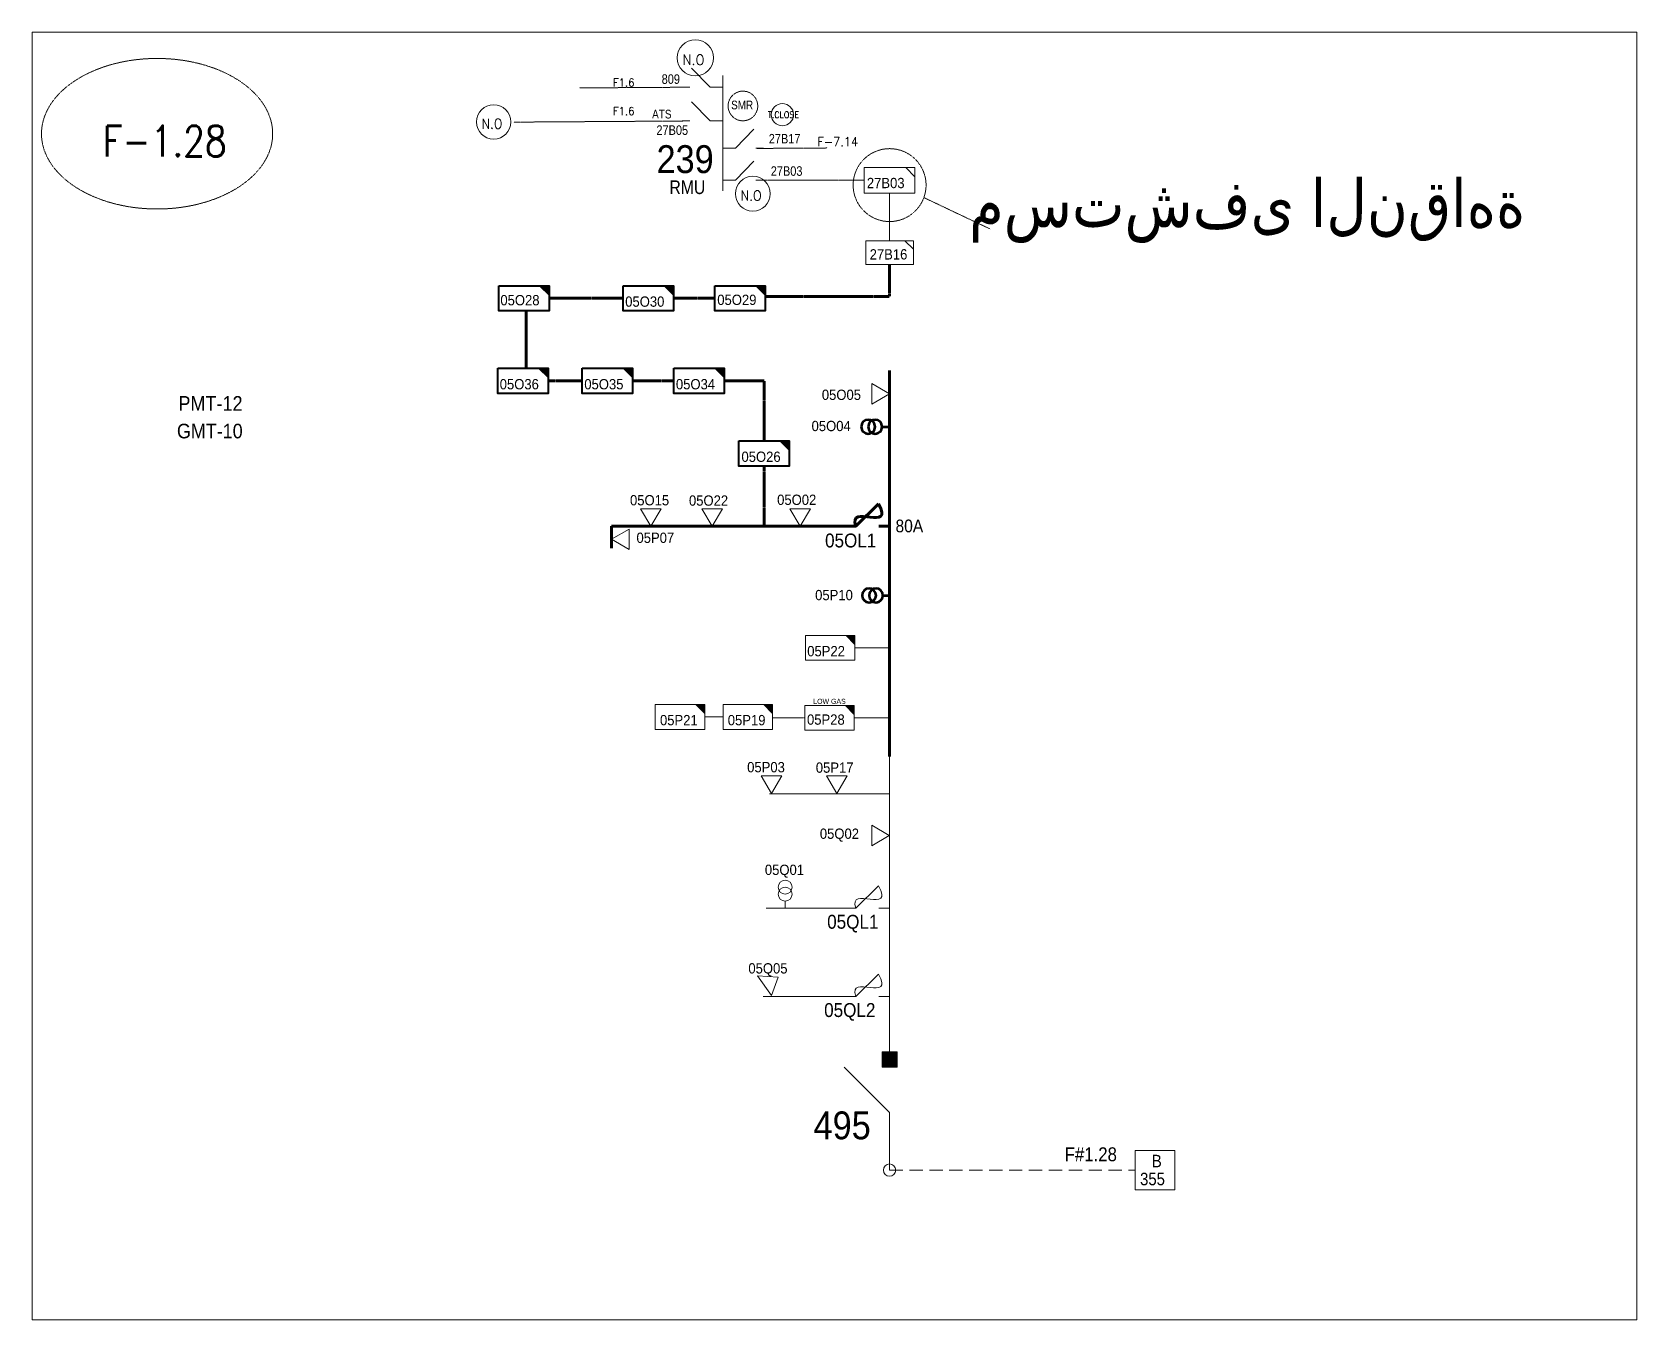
# Model space of a CAD drawing. Header units: metres. Extents: x 65984 to 144644, y -19036 to 23726.
# Drawn here: x 115264 to 116704, y -5427 to -4272 of the extents above; entities that cross this region are included whole.
import ezdxf
from ezdxf.enums import TextEntityAlignment as Align

# ---------------------------------------------------------------- set-up
doc = ezdxf.new("R2010")
doc.units = ezdxf.units.M
doc.header["$MEASUREMENT"] = 0
doc.linetypes.add('DGN Style 3', pattern=[0.013877, 0, -0.013877])
doc.linetypes.add('HIDDEN2', pattern=[2381.25, 1587.5, -793.75])
doc.layers.get('0').update_dxf_attribs({"color": 95, "lineweight": 40})
for name, color, linetype, lineweight in [('ABS', 7, 'Continuous', 40), ('ABS NUMBER', 112, 'Continuous', 30), ('d_eos', 111, 'Continuous', 40), ('d_eos no', 121, 'Continuous', 40), ('d_fco', 5, 'Continuous', 40), ('d_fco text', 95, 'Continuous', 40), ('d_oh branch', 94, 'Continuous', 40), ('d_switch', 95, 'Continuous', 40), ('d_tf', 1, 'Continuous', 40), ('d_tf no', 6, 'Continuous', 40), ('d_tf_200', 1, 'Continuous', 40), ('d_ug cable', 95, 'Continuous', 40), ('d_unit sub', 7, 'Continuous', 40), ('fedr no', 95, 'Continuous', 40), ('GRID STATION 01', 7, 'Continuous', 40), ('Level 37', 7, 'Continuous', 0), ('O H MAIN FEEDER', 4, 'Continuous', 100), ('SW N O', 114, 'Continuous', 30)]:
    doc.layers.add(name, color=color, linetype=linetype, lineweight=lineweight)
doc.styles.add('NASKHF', font='naskhf.shx', dxfattribs={"height": 8})
doc.styles.add('Style-Arial', font='arial.ttf')
doc.styles.add('Style-ENGINEERING', font='ENGINEERING.shx')
doc.styles.add('Style-msdefault', font='msdefault.shx')
doc.styles.add('Style-STANDARD', font='STANDARD.shx')

msp = doc.modelspace()

# ---------------------------------------------------------------- texts
at = {"layer": 'ABS NUMBER', "color": 7, "lineweight": 13, "style": 'Style-Arial', "width": 0.88}
msp.add_text('495', height=25, dxfattribs=at).set_placement((115965.1, -5240.3), align=Align.TOP_LEFT)
at = {"layer": 'd_eos no', "color": 2, "linetype": 'Continuous', "lineweight": 13, "style": 'Style-Arial', "width": 0.88}
msp.add_text('239', height=25, dxfattribs=at).set_placement((115875.5, -4373.4), align=Align.TOP_RIGHT)
msp.add_text('مستشفى النقاهة ', height=43.196, dxfattribs=at).set_placement((116104.7, -4403.5), align=Align.TOP_LEFT)
at = {"layer": 'd_eos no', "color": 7, "linetype": 'Continuous', "lineweight": 13, "style": 'Style-Arial', "width": 0.88}
msp.add_text('PMT-12', height=13.18, dxfattribs=at).set_placement((115395.2, -4598.5), align=Align.TOP_LEFT)
at = {"layer": 'd_eos no', "color": 7, "linetype": 'Continuous', "lineweight": 13, "insert": (115393.9, -4623.3), "char_height": 13.088, "attachment_point": 1, "style": 'NASKHF'}
msp.add_mtext('\\fArial|b0|i0|c178178|p39;\\H1x;\\W0.88;GMT-10\\P', dxfattribs=at)
at = {"layer": 'd_fco text', "color": 7, "linetype": 'Continuous', "lineweight": 80, "style": 'Style-msdefault', "width": 0.916667}
msp.add_text('05OL1', height=12.49, dxfattribs=at).set_placement((115975.4, -4721.8), align=Align.TOP_LEFT)
at = {"layer": 'd_fco text', "color": 7, "linetype": 'Continuous', "lineweight": 80, "ltscale": 0.997883, "style": 'Style-msdefault', "width": 0.916667}
msp.add_text('80A', height=11.4, dxfattribs=at).set_placement((116038.6, -4709.3), align=Align.TOP_LEFT)
at = {"layer": 'd_fco text', "color": 114, "linetype": 'Continuous', "lineweight": 13, "style": 'Style-msdefault', "width": 0.916667}
for s, p in [('05QL1', (115977.3, -5063.9)), ('05QL2', (115974.6, -5143.1))]:
    msp.add_text(s, height=12.49, dxfattribs=at).set_placement(p, align=Align.TOP_LEFT)
at = {"layer": 'd_switch', "color": 154, "linetype": 'Continuous', "lineweight": 13, "style": 'Style-ENGINEERING', "width": 0.857143}
for s, p in [('809', (115845.2, -4309.8)), ('27B05', (115852.5, -4355.6))]:
    msp.add_text(s, height=8.57, dxfattribs=at).set_placement(p, align=Align.TOP_RIGHT)
at = {"layer": 'd_switch', "color": 160, "linetype": 'Continuous', "lineweight": 13, "style": 'Style-ENGINEERING', "width": 0.857143}
for s, p in [('27B17', (115953.3, -4363.3)), ('27B03', (115955.1, -4392.3))]:
    msp.add_text(s, height=8.57, dxfattribs=at).set_placement(p, align=Align.TOP_RIGHT)
at = {"layer": 'd_tf no', "color": 114, "linetype": 'Continuous', "lineweight": 13, "style": 'Style-msdefault', "width": 0.945946}
for s, p in [('27B03', (116012.9, -4402.7)), ('27B16', (116015.4, -4466.7)), ('05P22', (115959.4, -4822.7)), ('05P21', (115827.3, -4884.6)), ('05P19', (115888.1, -4884.6)), ('05P28', (115959.2, -4884.1)), ('05P03', (115905.5, -4926.8)), ('05P17', (115967.1, -4927.2)), ('05Q02', (115970.7, -4986.5)), ('05Q01', (115921.4, -5018.9)), ('05Q05', (115906.6, -5107.3))]:
    msp.add_text(s, height=9.25, dxfattribs=at).set_placement(p, align=Align.TOP_LEFT)
at = {"layer": 'd_tf no', "color": 114, "linetype": 'Continuous', "lineweight": 40, "style": 'Style-msdefault', "width": 0.945946}
for s, p in [('05O28', (115684.1, -4507.8)), ('05O30', (115796.1, -4509.1)), ('05O29', (115878.7, -4507.5)), ('05O36', (115683.5, -4583.2)), ('05O35', (115759.4, -4583.2)), ('05O34', (115841.6, -4583.2)), ('05O05', (115972.5, -4592.7)), ('05O04', (115963.3, -4620.7)), ('05O26', (115900.4, -4648.3)), ('05O15', (115800.4, -4687.3)), ('05O22', (115853.3, -4687.6)), ('05O02', (115932.4, -4686.9)), ('05P07', (115806.2, -4721)), ('05P10', (115966.5, -4772.4))]:
    msp.add_text(s, height=9.25, dxfattribs=at).set_placement(p, align=Align.TOP_LEFT)
at = {"layer": 'd_tf no', "color": 2, "linetype": 'Continuous', "lineweight": 40, "ltscale": 1.20854, "style": 'Style-msdefault', "width": 0.945946}
msp.add_text('LOW GAS', height=4.54, dxfattribs=at).set_placement((115964.8, -4870.1), align=Align.TOP_LEFT)
at = {"layer": 'fedr no', "color": 6, "linetype": 'Continuous', "lineweight": 13, "style": 'Style-STANDARD', "width": 0.909091}
msp.add_text('F-1.28', height=27.44, dxfattribs=at).set_placement((115383, -4369.7), align=Align.MIDDLE_CENTER)
at = {"layer": 'fedr no', "color": 2, "linetype": 'Continuous', "lineweight": 40, "attachment_point": 5, "style": 'Style-STANDARD'}
for s, insert, char_height in [('F1.6', (115794.8, -4317.2), 7.26), ('F1.6', (115794.8, -4342.8), 7.26), ('F-7.14', (115986.8, -4370.3), 8.18)]:
    msp.add_mtext(s, dxfattribs=dict(at, insert=insert, char_height=char_height))
at = {"layer": 'GRID STATION 01', "color": 114, "linetype": 'Continuous', "lineweight": 13, "style": 'Style-msdefault', "width": 0.9}
msp.add_text('F#1.28', height=12.5, dxfattribs=at).set_placement((116190.4, -5272.5), align=Align.TOP_LEFT)
at = {"layer": 'GRID STATION 01', "color": 114, "linetype": 'Continuous', "lineweight": 13, "style": 'Style-msdefault', "width": 0.888889}
for s, height, p in [('B', 11.2, (116268.6, -5279.2)), ('355', 11.25, (116258, -5295.3))]:
    msp.add_text(s, height=height, rotation=360, dxfattribs=at).set_placement(p, align=Align.TOP_LEFT)
at = {"layer": 'Level 37', "color": 1, "linetype": 'Continuous', "lineweight": 13, "ltscale": 1.5552, "style": 'Style-msdefault', "width": 0.86}
msp.add_text('SMR', height=7.74, rotation=359.9996, dxfattribs=at).set_placement((115910.9, -4341.2), align=Align.RIGHT)
at = {"layer": 'Level 37', "color": 7, "linetype": 'Continuous', "lineweight": 100, "style": 'Style-msdefault', "width": 0.86}
msp.add_text('ATS', height=7.82, rotation=0.0004, dxfattribs=at).set_placement((115837.7, -4341.6), align=Align.TOP_RIGHT)
at = {"layer": 'Level 37', "color": 2, "linetype": 'Continuous', "lineweight": 13, "style": 'Style-msdefault', "width": 0.86}
msp.add_text('RMU', height=12.25, rotation=359.9996, dxfattribs=at).set_placement((115835.8, -4405), align=Align.TOP_LEFT)

# ---------------------------------------------------------------- blocks, each defined once
blk = doc.blocks.new('ABS2_1_1')
at = {"color": 0, "linetype": 'ByBlock', "lineweight": -2, "ltscale": 500}
for q in [(-29900, 43500), (0, 0)]:
    blk.add_line((0, 13600), q, dxfattribs=at)
at = {"color": 0, "linetype": 'ByBlock', "lineweight": -2, "ltscale": 500, "flags": 128}
for points in [[(5000, 43600), (-5000, 43600), (-5000, 53600), (5000, 53600)], [(3791, 49653), (3791, 49653), (3791, 49653)]]:
    blk.add_lwpolyline(points, close=True, dxfattribs=at)
at = {"color": 0, "linetype": 'ByBlock', "lineweight": -2, "ltscale": 500}
for points in [[(5000, 43600), (-5000, 43600), (5000, 53600), (-5000, 53600)], [(3791, 49653), (3791, 49653), (3791, 49653)]]:
    blk.add_solid(points, dxfattribs=at)
blk = doc.blocks.new('TFU_103')
at = {"layer": 'd_tf_200', "color": 114, "linetype": 'Continuous', "lineweight": 13}
blk.add_line((0, 10), (0, 0), dxfattribs=at)
for centre in [(0, 30), (0, 20)]:
    blk.add_circle(centre, 10, dxfattribs=at)
blk = doc.blocks.new('*U1387')
at = {"layer": 'd_fco', "color": 114, "linetype": 'Continuous', "lineweight": 13}
blk.add_line((-4.6, 4.21), (-10.13, 4.21), dxfattribs=at)
at = {"layer": 'd_fco', "color": 114, "linetype": 'Continuous', "lineweight": 13, "flags": 128}
blk.add_lwpolyline([(13.02, 4.21), (7.07, 4.21), (-4.4, -7.26)], dxfattribs=at)
at = {"layer": 'd_fco', "color": 114, "linetype": 'Continuous', "lineweight": 13}
blk.add_open_spline([(-4.4, -7.26), (-13, 7.69), (11.58, -7.67), (7.07, 4.21)], degree=3, dxfattribs=at)
blk = doc.blocks.new('TF_8')
at = {"color": 0, "linetype": 'ByBlock', "lineweight": -2}
blk.add_line((6.3, 4.95), (9.9, 1.35), dxfattribs=at)
blk.add_3dface([(-10.1, 4.95), (9.9, 4.95), (9.9, -5.05), (-10.1, -5.05)], dxfattribs=at)
blk = doc.blocks.new('exist.us-1000kva')
at = {"color": 0, "linetype": 'ByBlock', "lineweight": -2, "flags": 128}
blk.add_lwpolyline([(40, 12.9), (32.8, 20), (40, 20)], close=True, dxfattribs=at)
at = {"color": 0, "linetype": 'ByBlock', "lineweight": -2, "extrusion": (0, 0, -1)}
blk.add_solid([(-40, 12.9), (-32.8, 20), (-40, 20)], dxfattribs=at)
at = {"color": 0, "linetype": 'ByBlock', "lineweight": -2, "xscale": 2, "yscale": 2}
blk.add_blockref('TF_8', (20.2, 10.1), dxfattribs=at)
blk = doc.blocks.new('TFU_28')
at = {"layer": 'd_tf_200', "color": 114, "linetype": 'Continuous', "lineweight": 53}
blk.add_line((0, 10), (0, 0), dxfattribs=at)
for centre in [(0, 30), (0, 20)]:
    blk.add_circle(centre, 10, dxfattribs=at)
blk = doc.blocks.new('*U679')
at = {"layer": 'd_fco', "color": 7, "linetype": 'Continuous', "lineweight": 100}
blk.add_line((-4.6, 4.21), (-10.13, 4.21), dxfattribs=at)
at = {"layer": 'd_fco', "color": 7, "linetype": 'Continuous', "lineweight": 100, "extrusion": (0, 0, -1), "flags": 128}
blk.add_lwpolyline([(-13.02, 4.21), (-7.07, 4.21), (4.4, -7.26)], dxfattribs=at)
at = {"layer": 'd_fco', "color": 7, "linetype": 'Continuous', "lineweight": 100}
blk.add_open_spline([(-4.4, -7.26), (-13, 7.69), (11.58, -7.67), (7.07, 4.21)], degree=3, dxfattribs=at)
blk = doc.blocks.new('TRA1_1350')
at = {"layer": 'd_tf', "color": 114, "linetype": 'Continuous', "lineweight": 13, "ltscale": 0.000706988, "extrusion": (0, 0, -1), "flags": 128}
blk.add_lwpolyline([(-2.6, -18.3), (0, 0), (16.8, -15.6)], close=True, dxfattribs=at)
blk = doc.blocks.new('TRA1_1349')
at = {"layer": 'd_tf', "color": 114, "linetype": 'Continuous', "lineweight": 13, "ltscale": 0.000706988, "xscale": 1.000058990446989, "yscale": 1.000057653411843, "zscale": 1.000058990446989, "rotation": 180.0000870332719}
blk.add_blockref('TRA1_1350', (0, 0), dxfattribs=at)
blk = doc.blocks.new('TRA1_1352')
at = {"layer": 'd_tf', "color": 114, "linetype": 'Continuous', "lineweight": 13, "ltscale": 0.000708137, "flags": 128}
blk.add_lwpolyline([(10, -17), (0, 0), (-10, -17)], close=True, dxfattribs=at)
blk = doc.blocks.new('TRA1_1351')
at = {"layer": 'd_tf', "color": 114, "linetype": 'Continuous', "lineweight": 13, "ltscale": 0.000708137, "xscale": 1.000046566207834, "yscale": 1.000046566207834, "zscale": 1.000046566207834, "rotation": 180}
blk.add_blockref('TRA1_1352', (0, 0), dxfattribs=at)
blk = doc.blocks.new('TRA1_1354')
at = {"layer": 'd_tf', "color": 114, "linetype": 'Continuous', "lineweight": 13, "ltscale": 0.000708426, "flags": 128}
blk.add_lwpolyline([(10.1, -17), (0.1, 0), (-9.9, -17)], close=True, dxfattribs=at)
blk = doc.blocks.new('TRA1_1353')
at = {"layer": 'd_tf', "color": 114, "linetype": 'Continuous', "lineweight": 13, "ltscale": 0.000708426, "xscale": 1.000046566207833, "yscale": 1.000046566207833, "zscale": 1.000046566207833, "rotation": 180}
blk.add_blockref('TRA1_1354', (0, 0), dxfattribs=at)
blk = doc.blocks.new('TRA1_1356')
at = {"layer": 'd_tf', "color": 114, "linetype": 'Continuous', "lineweight": 0, "ltscale": 0.000708426, "flags": 128}
blk.add_lwpolyline([(10.1, -17), (0.1, 0), (-9.9, -17)], close=True, dxfattribs=at)
blk = doc.blocks.new('TRA1_1355')
at = {"layer": 'd_tf', "color": 114, "linetype": 'Continuous', "lineweight": 0, "ltscale": 0.000708426, "xscale": 1.000046566207833, "yscale": 1.000046566207833, "zscale": 1.000046566207833, "rotation": 180}
blk.add_blockref('TRA1_1356', (0, 0), dxfattribs=at)
blk = doc.blocks.new('*U3585')
at = {"layer": 'SW N O', "color": 3, "lineweight": 13, "extrusion": (0, 0, -1)}
blk.add_circle((0, 0), 16.8, dxfattribs=at)
at = {"layer": 'SW N O', "color": 3, "lineweight": 13, "extrusion": (0, 0, -1), "insert": (1.7, -1.8), "char_height": 9.6, "attachment_point": 5, "text_direction": (-1, 0, 0), "line_spacing_factor": 0.6, "style": 'Style-STANDARD'}
blk.add_mtext('N.O', dxfattribs=at)
blk = doc.blocks.new('*U1431')
at = {"layer": 'SW N O', "color": 1, "lineweight": 13}
blk.add_circle((0, 0), 16.8, dxfattribs=at)
at = {"layer": 'SW N O', "color": 1, "lineweight": 13, "style": 'Style-STANDARD'}
blk.add_text('T.CLOSE', height=9.6, dxfattribs=at).set_placement((1.7, -0.2), align=Align.MIDDLE_CENTER)

# ---------------------------------------------------------------- linework, layer by layer
at = {"layer": 'd_eos', "color": 7, "linetype": 'Continuous', "lineweight": 13, "ltscale": 1.563936}
for p, q in [((115872.2, -4321.4), (115855.6, -4304.3)), ((115883.6, -4310.9), (115883.6, -4414.4)), ((115854, -4321.4), (115847.1, -4321.4)), ((115883.6, -4321.4), (115872.2, -4321.4)), ((115872.2, -4351.6), (115855.6, -4334.5)), ((115854, -4351.6), (115847.1, -4351.6)), ((115883.6, -4351.6), (115872.2, -4351.6)), ((115895, -4376.2), (115911.6, -4359.1)), ((115883.6, -4376.2), (115895, -4376.2)), ((115913.2, -4376.2), (115920.2, -4376.2)), ((115895, -4404.9), (115911.6, -4387.8)), ((115883.6, -4404.9), (115895, -4404.9)), ((115913.2, -4404.9), (115920.2, -4404.9))]:
    msp.add_line(p, q, dxfattribs=at)
at = {"layer": 'd_oh branch', "color": 114, "linetype": 'Continuous', "lineweight": 100}
for q in [(115996.1, -4715.2), (115783.9, -4735)]:
    msp.add_line((115783.9, -4715.2), q, dxfattribs=at)
at = {"layer": 'd_oh branch', "color": 114, "linetype": 'Continuous', "lineweight": 13}
for p, q in [((116033.3, -4955.2), (115925.5, -4955.2)), ((116000.3, -5057.9), (115922.5, -5057.9)), ((115994.3, -5137.1), (115919.9, -5137.1))]:
    msp.add_line(p, q, dxfattribs=at)
at = {"layer": 'd_ug cable', "color": 1, "linetype": 'DGN Style 3', "lineweight": 13}
for p, q in [((115755.1, -4322), (115848.4, -4321.4)), ((115696.2, -4352.7), (115847.7, -4351.7)), ((115914.4, -4376.3), (115977.2, -4375.9))]:
    msp.add_line(p, q, dxfattribs=at)
at = {"layer": 'd_ug cable', "color": 253, "linetype": 'DGN Style 3', "lineweight": 13}
msp.add_line((116033.3, -4459.2), (116033.3, -4416.3), dxfattribs=at)
at = {"layer": 'd_ug cable', "color": 6, "linetype": 'DGN Style 3', "lineweight": 13}
msp.add_line((116064, -4420.4), (116123.5, -4448.6), dxfattribs=at)
at = {"layer": 'd_ug cable', "color": 114, "linetype": 'DGN Style 3', "lineweight": 100}
for p, q in [((116033.3, -4509.1), (116033.3, -4480.5)), ((115707.1, -4573), (115707.1, -4522)), ((115920.7, -4638.7), (115920.7, -4584.8)), ((115920.7, -4715.2), (115920.7, -4661.4))]:
    msp.add_line(p, q, dxfattribs=at)
at = {"layer": 'd_ug cable', "color": 114, "linetype": 'DGN Style 3', "lineweight": 13}
for p, q in [((116033.3, -4824.4), (116002.2, -4824.4)), ((115867.5, -4886.4), (115883.9, -4886.4)), ((115957.2, -4887.1), (115928.8, -4887.1)), ((116033.3, -4887.1), (116002.2, -4887.1))]:
    msp.add_line(p, q, dxfattribs=at)
at = {"layer": 'd_ug cable', "color": 114, "linetype": 'DGN Style 3', "lineweight": 13, "flags": 128}
msp.add_lwpolyline([(116010.5, -4404.9), (115920.2, -4404.9)], dxfattribs=at)
at = {"layer": 'd_ug cable', "color": 114, "linetype": 'DGN Style 3', "lineweight": 100, "flags": 128}
for points in [[(115727.7, -4510.7), (115794.3, -4510.7)], [(115839.4, -4510.7), (115876.5, -4510.7)], [(115921.7, -4509.1), (116033.3, -4509.1)], [(115726.8, -4584.8), (115757.5, -4584.8)], [(115802.7, -4584.8), (115839.8, -4584.8)], [(115885, -4584.8), (115920.7, -4584.8)]]:
    msp.add_lwpolyline(points, dxfattribs=at)
at = {"layer": 'd_ug cable', "color": 114, "linetype": 'HIDDEN2', "lineweight": 13, "ltscale": 0.0075}
msp.add_lwpolyline([(116033.3, -5292.9), (116253.6, -5292.9)], dxfattribs=at)
at = {"layer": 'd_ug cable', "color": 2, "linetype": 'DGN Style 3', "lineweight": 13}
msp.add_circle((115901.7, -4338.2), 13.3, dxfattribs=at)
at = {"layer": 'd_ug cable', "color": 6, "linetype": 'DGN Style 3', "lineweight": 13}
msp.add_circle((116033.3, -4409.2), 32.7, dxfattribs=at)
at = {"layer": 'fedr no', "color": 82, "linetype": 'DGN Style 3', "lineweight": 13, "true_color": 0x1dc70e}
msp.add_ellipse((115376.1, -4363.1), major_axis=(103.7, 0), ratio=0.651175, dxfattribs=at)
at = {"layer": 'GRID STATION 01', "color": 114, "lineweight": 13, "ltscale": 0.379284, "flags": 128}
msp.add_lwpolyline([(116289.1, -5310.6), (116289.1, -5275.2), (116253.6, -5275.2), (116253.6, -5310.6)], close=True, dxfattribs=at)
at = {"layer": 'O H MAIN FEEDER', "color": 114, "lineweight": 211, "ltscale": 1.220764}
msp.add_line((116033.3, -4921.9), (116033.3, -4575.6), dxfattribs=at)
at = {"layer": 'O H MAIN FEEDER', "color": 114, "lineweight": 13, "ltscale": 1.220764}
for p, q in [((116033.3, -5172.1), (116033.3, -4799.1)), ((116033.3, -5176.7), (116033.3, -5140.6)), ((116033.3, -5186.9), (116033.3, -5176.7)), ((116033.3, -5259.9), (116033.3, -5292.9))]:
    msp.add_line(p, q, dxfattribs=at)
at = {"layer": 'O H MAIN FEEDER', "color": 140, "linetype": 'Continuous', "lineweight": 13, "flags": 128}
msp.add_lwpolyline([(115264, -4271.9), (116703.8, -4271.9), (116703.8, -5427.3), (115264, -5427.3)], close=True, dxfattribs=at)
at = {"layer": 'O H MAIN FEEDER', "color": 114, "lineweight": 13, "ltscale": 1.220764}
msp.add_circle((116033.3, -5292.9), 5.51, dxfattribs=at)

# ---------------------------------------------------------------- block references
at = {"layer": 'ABS', "color": 7, "linetype": 'Continuous', "lineweight": 13, "ltscale": 2.032207, "xscale": 0.001361580620100147, "yscale": 0.001361580620100147, "zscale": 0.0009016821427305923, "rotation": 359.9999999999998}
msp.add_blockref('ABS2_1_1', (116033.3, -5259.9), dxfattribs=at)
at = {"layer": 'd_fco', "color": 7, "linetype": 'Continuous', "lineweight": 100, "xscale": 1.75, "yscale": 1.75, "zscale": 1.75, "rotation": 180.0000000006001}
msp.add_blockref('*U679', (116015.5, -4707.8), dxfattribs=at)
at = {"layer": 'd_fco', "color": 114, "linetype": 'Continuous', "lineweight": 13, "xscale": 1.75, "yscale": 1.75, "zscale": 1.75, "rotation": 180.0000000006001}
for p in [(116015.5, -5050.5), (116015.5, -5129.7)]:
    msp.add_blockref('*U1387', p, dxfattribs=at)
at = {"layer": 'd_tf', "color": 114, "linetype": 'Continuous', "lineweight": 0, "ltscale": 0.000708426, "extrusion": (0, 0, -1), "xscale": 0.9249999999999999, "yscale": 0.9249999999999999, "zscale": 0.9249999999999999, "rotation": 269.9999999999999}
msp.add_blockref('TRA1_1355', (-116033.1, -4596.6), dxfattribs=at)
at = {"layer": 'd_tf', "color": 114, "linetype": 'Continuous', "lineweight": 0, "ltscale": 0.000708426, "xscale": 0.925, "yscale": 0.925, "zscale": 0.925}
for p, rotation in [((115819.3, -4715.3), 359.9999999999999), ((115874.2, -4715.3), 359.9999999999999), ((115953.1, -4715.3), 359.9999999999999), ((115783.9, -4727.1), 269.9999999999999)]:
    msp.add_blockref('TRA1_1355', p, dxfattribs=dict(at, rotation=rotation))
at = {"layer": 'd_tf', "color": 114, "linetype": 'Continuous', "lineweight": 13, "ltscale": 0.000708426, "xscale": 0.925, "yscale": 0.925, "zscale": 0.925}
for p in [(115927.4, -4955), (115986.1, -4955)]:
    msp.add_blockref('TRA1_1353', p, dxfattribs=at)
at = {"layer": 'd_tf', "color": 114, "linetype": 'Continuous', "lineweight": 13, "ltscale": 0.000708137, "xscale": 0.925, "yscale": 0.925, "zscale": 0.925, "rotation": 89.99999999999997}
msp.add_blockref('TRA1_1351', (116033, -4992.7), dxfattribs=at)
at = {"layer": 'd_tf', "color": 114, "linetype": 'Continuous', "lineweight": 13, "ltscale": 0.000706988, "extrusion": (0, 0, -1), "xscale": 0.9553966986219624, "yscale": 0.952464109576562, "zscale": 0.9553966986219624, "rotation": 11.91247690360062}
msp.add_blockref('TRA1_1349', (-115927.3, -5136.4), dxfattribs=at)
at = {"layer": 'd_tf_200', "color": 114, "linetype": 'Continuous', "lineweight": 53, "extrusion": (0, 0, -1), "xscale": 0.625, "yscale": 0.625, "zscale": 0.625}
for p, rotation in [((-116032.8, -4626), 269.9999999999998), ((-116033.6, -4777.3), 269.9999999999999)]:
    msp.add_blockref('TFU_28', p, dxfattribs=dict(at, rotation=rotation))
at = {"layer": 'd_tf_200', "color": 114, "linetype": 'Continuous', "lineweight": 13, "xscale": 0.625, "yscale": 0.625, "zscale": 0.625, "rotation": 359.9999999999997}
msp.add_blockref('TFU_103', (115939.6, -5057.9), dxfattribs=at)
at = {"layer": 'd_unit sub', "color": 114, "linetype": 'Continuous', "lineweight": 13, "zscale": 1.066905666641428, "rotation": 359.9999999999999}
for name, p, xscale, yscale in [('TF_8', (116033.5, -4404.8), 2.277917898346576, 2.277917898346576), ('TF_8', (116033.5, -4469.7), 2.133811333282856, 2.133811333282856), ('exist.us-1000kva', (115957.8, -4835.5), 1.110222947595627, 1.110222947595627), ('exist.us-1000kva', (115823.1, -4897.5), 1.110222947595627, 1.110222947595627), ('exist.us-1000kva', (115883.9, -4897.5), 1.110222947595627, 1.110222947595627), ('exist.us-1000kva', (115957.2, -4898.3), 1.110222947595627, 1.110222947595627)]:
    msp.add_blockref(name, p, dxfattribs=dict(at, xscale=xscale, yscale=yscale))
at = {"layer": 'd_unit sub', "color": 114, "linetype": 'Continuous', "lineweight": 40, "xscale": 1.128430576595865, "yscale": 1.128430576595865, "zscale": 1.066905666641428, "rotation": 359.9999999999999}
for p in [(115682.6, -4522), (115794.3, -4522), (115876.5, -4522), (115681.7, -4596.1), (115757.5, -4596.1), (115839.8, -4596.1), (115898.1, -4661.3)]:
    msp.add_blockref('exist.us-1000kva', p, dxfattribs=at)
at = {"layer": 'SW N O', "color": 3, "lineweight": 13, "extrusion": (0, 0, -1), "rotation": 359.9996306182949}
for p, xscale, yscale, zscale in [((-115859, -4295), 0.9664617486441273, 0.9664617486441273, 0.9664617486441273), ((-115678.1, -4352.5), 0.9188102566340721, 0.9188102566340721, 0.9188102566340721), ((-115910.6, -4416.9), 0.932321580846279, 0.932321580846279, 0.932321580846279)]:
    msp.add_blockref('*U3585', p, dxfattribs=dict(at, xscale=xscale, yscale=yscale, zscale=zscale))
at = {"layer": 'SW N O', "color": 1, "lineweight": 13, "xscale": 0.596319280767023, "yscale": 0.596319280767023, "zscale": 0.596319280767023}
msp.add_blockref('*U1431', (115937.1, -4346), dxfattribs=at)

msp.set_redraw_order([(e.dxf.handle, doc.entitydb.next_handle()) for e in msp.query("TEXT MTEXT ATTDEF DIMENSION ARC_DIMENSION")])  # texts and dimensions are drawn at this point

doc.saveas('drawing.dxf')
